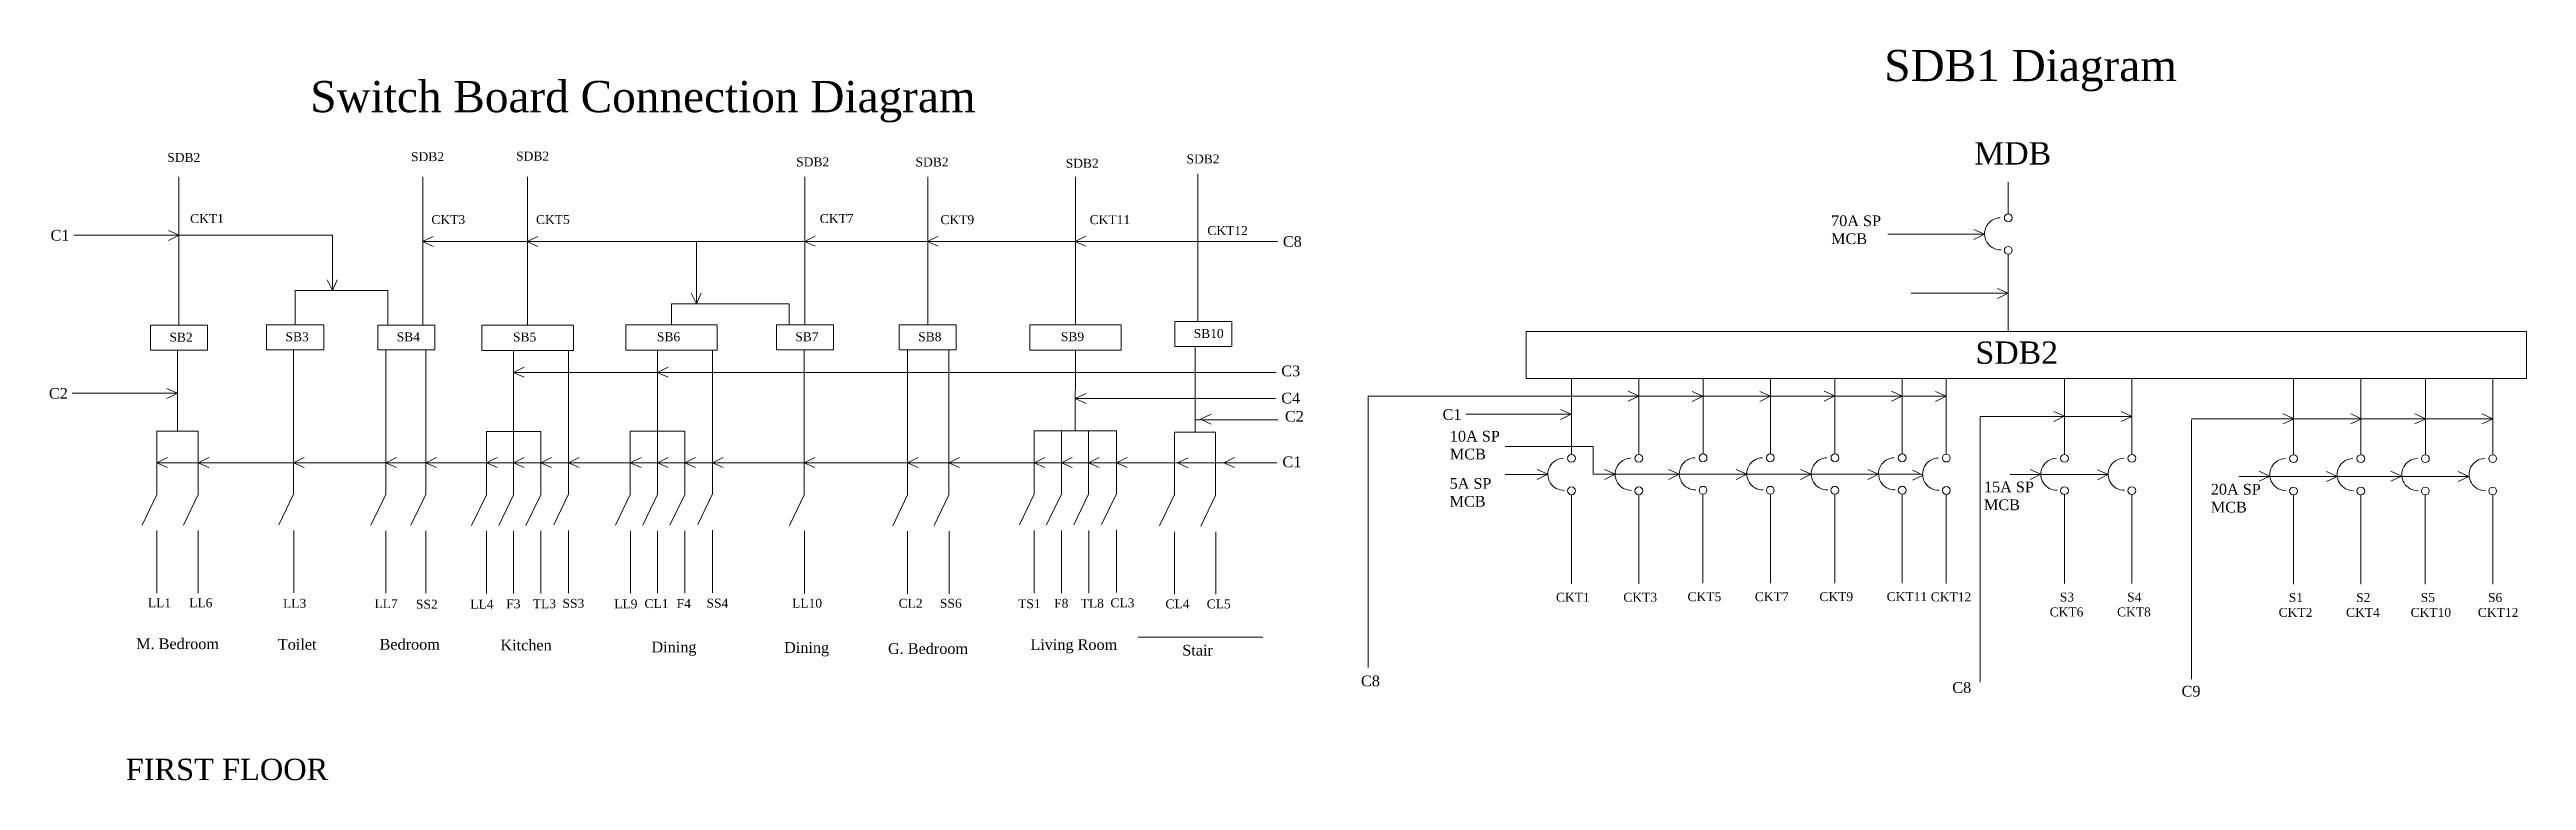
# Model space of a CAD drawing. Header units: feet. Extents: x -1909 to 11484, y -1193 to 2041.
# Drawn here: x 4459 to 7230, y 1095 to 1913 of the extents above; entities that cross this region are included whole.
import ezdxf

# ---------------------------------------------------------------- set-up
doc = ezdxf.new("R2010")
doc.units = ezdxf.units.FT
doc.header["$LTSCALE"] = 20
doc.header["$MEASUREMENT"] = 0
doc.layers.add('switchboard', color=60, linetype='Continuous', lineweight=0)
doc.layers.add('switchboard_text', color=60, linetype='Continuous', lineweight=0)
doc.styles.get("Standard").update_dxf_attribs({"font": 'times.ttf', "height": 18})

msp = doc.modelspace()

# ---------------------------------------------------------------- texts
at = {"layer": 'switchboard_text', "attachment_point": 1}
for s, insert, char_height, width in [('SDB1 Diagram', (6511.9, 1913), 35, 1196.231), ('Switch Board Connection Diagram', (4751, 1878.2), 35, 1196.231), ('MDB', (6612.6, 1809.6), 25, 40.056), ('SDB2', (4591, 1797.5), 10, 40.056), ('SDB2', (4863.7, 1798.4), 10, 40.056), ('SDB2', (4981.3, 1799), 10, 40.056), ('SDB2', (5294.6, 1792.5), 10, 40.056), ('SDB2', (5428.1, 1792.4), 10, 40.056), ('SDB2', (5596.1, 1791), 10, 40.056), ('SDB2', (5731.3, 1795.8), 10, 40.056), ('CKT1', (4616.6, 1729.1), 10, 40.056), ('CKT3', (4886.5, 1728), 10, 40.056), ('CKT5', (5003.5, 1728), 10, 40.056), ('CKT7', (5321, 1729.1), 10, 40.056), ('CKT9', (5456, 1727.9), 10, 40.056), ('CKT11', (5622.9, 1727.9), 10, 40.056), ('{\\C7;70A SP\\PMCB}', (6452.4, 1727.6), 12, 108.05), ('{\\C7;C1}', (4460.4, 1711.4), 12, 108.05), ('CKT12', (5754.6, 1715.7), 10, 40.056), ('{\\C7;C8}', (5839.1, 1704.5), 12, 108.05), ('SB2', (4593.4, 1596.3), 10, 40.056), ('SB3', (4723.3, 1596.7), 10, 40.056), ('SB4', (4847.7, 1596.6), 10, 40.056), ('SB5', (4977.8, 1596.5), 10, 40.056), ('SB6', (5138.8, 1596.7), 10, 40.056), ('SB7', (5293.6, 1596.8), 10, 40.056), ('SB8', (5431.1, 1596.7), 10, 40.056), ('SB9', (5590.7, 1596.8), 10, 40.056), ('SB10', (5739.3, 1600.4), 10, 40.056), ('SDB2', (6614, 1586.5), 25, 40.056), ('{\\C7;C3}', (5837.3, 1559.5), 12, 108.05), ('{\\C7;C2}', (4458.6, 1534.4), 12, 108.05), ('{\\C7;C4}', (5837.3, 1529.1), 12, 108.05), ('{\\C7;C2}', (5841.4, 1508.7), 12, 108.05), ('{\\C7;C1}', (6017.8, 1510.7), 12, 108.05), ('{\\C7;10A SP\\PMCB}', (6025.9, 1486.4), 12, 108.05), ('{\\C7;C1}', (5838.6, 1457.7), 12, 108.05), ('{\\C7;5A SP\\PMCB}', (6025.6, 1433.5), 12, 108.05), ('{\\C7;15A SP\\PMCB}', (6623.4, 1429.6), 12, 108.05), ('{\\C7;20A SP\\PMCB}', (6877.2, 1427), 12, 108.05), ('CKT1', (6144.6, 1305.1), 10, 40.056), ('CKT3', (6220, 1305.1), 10, 40.056), ('CKT5', (6291.8, 1305.7), 10, 40.056), ('CKT7', (6367.1, 1305.7), 10, 40.056), ('CKT9', (6439.3, 1305.8), 10, 40.056), ('CKT11', (6514.6, 1305.8), 10, 40.056), ('CKT12', (6563.9, 1305.5), 10, 40.056), ('   S3\\PCKT6', (6696.9, 1305.3), 10, 40.056), ('   S4 CKT8', (6772.3, 1305.3), 10, 40.056), ('   S1\\PCKT2', (6953.1, 1304.8), 10, 40.056), ('   S2\\PCKT4', (7028.5, 1304.8), 10, 40.056), ('   S5\\PCKT10', (7100.7, 1304.8), 10, 40.056), ('   S6\\PCKT12', (7176, 1304.8), 10, 40.056), ('LL1', (4569.3, 1298.8), 10, 40.056), ('LL6', (4615.5, 1298.8), 10, 40.056), ('LL3', (4720.5, 1298.3), 10, 40.056), ('LL7', (4822.8, 1297.9), 10, 40.056), ('SS2', (4869.2, 1297.3), 10, 40.056), ('LL4', (4929.9, 1297.3), 10, 40.056), ('F3', (4970.2, 1297.8), 10, 40.056), ('TL3', (4999.9, 1297.8), 10, 40.056), ('SS3', (5033.2, 1298.3), 10, 40.056), ('LL9', (5091, 1297.6), 10, 40.056), ('CL1', (5124.9, 1298), 10, 40.056), ('F4', (5160.9, 1298), 10, 40.056), ('SS4', (5194.3, 1298.5), 10, 40.056), ('LL10', (5290, 1298.4), 10, 40.056), ('CL2', (5409.2, 1298.3), 10, 40.056), ('SS6', (5455.4, 1298.3), 10, 40.056), ('TS1', (5542.9, 1297.9), 10, 40.056), ('F8', (5583.2, 1298.3), 10, 40.056), ('TL8', (5612.8, 1298.3), 10, 40.056), ('CL3', (5646.2, 1298.8), 10, 40.056), ('CL4', (5707.7, 1297.6), 10, 40.056), ('CL5', (5753.9, 1297.6), 10, 40.056), ('{\\C1;M. Bedroom}', (4556.2, 1254), 12, 108.05), ('{\\C1;Toilet}', (4714.7, 1253.4), 12, 5.684341886080801e-14), ('{\\C1;Bedroom}', (4828.5, 1253.5), 12, 5.684341886080801e-14), ('{\\C1;Kitchen}', (4963.7, 1252.6), 12, 5.684341886080801e-14), ('{\\C1;Dining}', (5132.7, 1250.4), 12, 5.684341886080801e-14), ('{\\C1;Dining}', (5281.1, 1249.8), 12, 5.684341886080801e-14), ('{\\C1;G. Bedroom}', (5397.3, 1248.6), 12, 108.05), ('{\\C1;Living Room}', (5556.6, 1253.1), 12, 5.684341886080801e-14), ('{\\C1;Stair}', (5726.6, 1246.8), 12, 5.684341886080801e-14), ('{\\C7;C8}', (5926.5, 1212.4), 12, 108.05), ('{\\C7;C8}', (6588, 1205), 12, 108.05), ('{\\C7;C9}', (6844.5, 1200.9), 12, 108.05), ('{\\C1;FIRST FLOOR}', (4544.5, 1119.3), 24, 5.684341886080801e-14)]:
    msp.add_mtext(s, dxfattribs=dict(at, insert=insert, char_height=char_height, width=width))

# ---------------------------------------------------------------- linework, layer by layer
at = {"layer": 'switchboard'}
for p, q in [((5744.1, 1774.2), (5744.1, 1608.7)), ((4604.1, 1604.6), (4604.1, 1770.9)), ((4877.1, 1604.9), (4877.1, 1770.9)), ((4994.1, 1604.9), (4994.1, 1770.9)), ((5304.4, 1605.1), (5304.4, 1770.9)), ((5441.8, 1605), (5441.8, 1770.9)), ((5607.1, 1605.2), (5607.1, 1770.9)), ((6650.6, 1729.2), (6650.6, 1764.9)), ((6650.6, 1684.2), (6650.6, 1597.8)), ((5155.2, 1605.2), (5155.2, 1628.5)), ((5155.2, 1628.5), (5286.8, 1628.5)), ((5286.8, 1628.5), (5286.8, 1605.1)), ((5740.8, 1551.9), (5740.8, 1580.9)), ((4602.4, 1486.1), (4602.4, 1576.8)), ((4732.3, 1486.4), (4732.3, 1577.2)), ((4835.4, 1486.1), (4835.4, 1577.1)), ((4880.1, 1486.1), (4880.1, 1577.1)), ((4978.4, 1485.8), (4978.4, 1576.4)), ((5039.9, 1486.4), (5039.9, 1576.4)), ((5139.4, 1486), (5139.4, 1576.7)), ((5200.9, 1486.6), (5200.9, 1576.7)), ((5303.6, 1485.7), (5303.6, 1577.3)), ((5419.2, 1485.6), (5419.2, 1577.2)), ((5465.5, 1485.6), (5465.5, 1577.2)), ((5606.8, 1486.3), (5607.1, 1576.7)), ((5740.8, 1485), (5740.8, 1551.9)), ((6162, 1459.9), (6162, 1545.1)), ((6237.3, 1459.9), (6237.3, 1545.1)), ((6309.2, 1460.5), (6309.2, 1545.7)), ((6384.5, 1460.5), (6384.5, 1545.7)), ((6456.7, 1460.6), (6456.7, 1545.7)), ((6532, 1460.6), (6532, 1545.7)), ((6581.3, 1460.3), (6581.3, 1545.5)), ((6713.5, 1460.1), (6713.5, 1545.2)), ((6788.9, 1460.1), (6788.9, 1545.2)), ((6969.8, 1459.6), (6969.8, 1544.8)), ((7045.1, 1459.6), (7045.1, 1544.8)), ((7117.3, 1459.6), (7117.3, 1544.8)), ((7192.6, 1459.6), (7192.6, 1544.8)), ((4579.3, 1486.1), (4579.3, 1415.2)), ((4579.3, 1486.1), (4625.5, 1486.1)), ((4625.5, 1486.1), (4602.4, 1486.1)), ((4625.5, 1486.1), (4625.5, 1415.2)), ((4732.3, 1486.4), (4732.3, 1415.6)), ((4835.4, 1486.1), (4835.4, 1415.2)), ((4880.1, 1486.1), (4880.1, 1415.2)), ((4948, 1485.8), (4948, 1414.9)), ((4948, 1485.8), (5008.8, 1485.8)), ((4978.4, 1485.8), (4978.4, 1414.9)), ((5008.8, 1485.8), (4978.4, 1485.8)), ((5008.8, 1485.8), (5008.8, 1414.9)), ((5039.9, 1486.4), (5039.9, 1415.5)), ((5109, 1486), (5109, 1415.2)), ((5109, 1486), (5169.9, 1486)), ((5139.4, 1486), (5139.4, 1415.2)), ((5169.9, 1486), (5139.4, 1486)), ((5169.9, 1486), (5169.9, 1415.2)), ((5200.9, 1486.6), (5200.9, 1415.8)), ((5303.6, 1485.7), (5303.6, 1414.8)), ((5419.2, 1485.6), (5419.2, 1414.7)), ((5465.5, 1485.6), (5465.5, 1414.7)), ((5560.9, 1486.3), (5560.9, 1415.4)), ((5560.9, 1486.3), (5652.8, 1486.3)), ((5591.3, 1486.3), (5591.3, 1415.4)), ((5652.8, 1486.3), (5606.8, 1486.3)), ((5621.8, 1486.3), (5621.8, 1415.4)), ((5652.8, 1486.9), (5652.8, 1416)), ((5717.7, 1485), (5717.7, 1414.1)), ((5717.7, 1485), (5763.9, 1485)), ((5763.9, 1485), (5740.8, 1485)), ((5763.9, 1485), (5763.9, 1414.1)), ((6186.2, 1437.9), (6186.2, 1468.7)), ((4579.3, 1415.2), (4562.8, 1380.8)), ((4625.5, 1415.2), (4609, 1380.8)), ((4732.3, 1415.6), (4715.8, 1381.2)), ((4835.4, 1415.2), (4818.9, 1380.8)), ((4880.1, 1415.2), (4863.6, 1380.8)), ((4948, 1414.9), (4931.4, 1380.5)), ((4978.4, 1414.9), (4961.9, 1380.5)), ((5008.8, 1414.9), (4992.3, 1380.5)), ((5039.9, 1415.5), (5023.3, 1381.1)), ((5109, 1415.2), (5092.5, 1380.8)), ((5139.4, 1415.2), (5122.9, 1380.8)), ((5169.9, 1415.2), (5153.3, 1380.8)), ((5200.9, 1415.8), (5184.4, 1381.4)), ((5303.6, 1414.8), (5287.1, 1380.4)), ((5419.2, 1414.6), (5402.7, 1380.2)), ((5465.5, 1414.7), (5448.9, 1380.3)), ((5560.9, 1415.4), (5544.4, 1381)), ((5591.3, 1415.4), (5574.8, 1381)), ((5621.8, 1415.4), (5605.2, 1381)), ((5652.8, 1416), (5636.3, 1381.6)), ((5717.6, 1414.5), (5701.1, 1380.1)), ((5763.9, 1414.1), (5747.4, 1379.7)), ((6162, 1414.9), (6162, 1315.1)), ((6237.3, 1414.9), (6237.3, 1315.1)), ((6309.1, 1415.5), (6309.1, 1315.7)), ((6384.5, 1415.5), (6384.5, 1315.7)), ((6456.6, 1415.5), (6456.6, 1315.7)), ((6532, 1415.5), (6532, 1315.7)), ((6581.3, 1415.3), (6581.3, 1315.5)), ((6713.5, 1415.1), (6713.5, 1315.3)), ((6788.8, 1415.1), (6788.8, 1315.3)), ((6969.7, 1414.6), (6969.7, 1314.8)), ((7045.1, 1414.6), (7045.1, 1314.8)), ((7117.2, 1414.6), (7117.2, 1314.8)), ((7192.6, 1414.6), (7192.6, 1314.8)), ((4579.4, 1374.7), (4579.4, 1304.5)), ((4625.7, 1374.7), (4625.7, 1304.5)), ((4732.5, 1375), (4732.5, 1304.9)), ((4835.5, 1374.6), (4835.5, 1304.5)), ((4880.2, 1374.6), (4880.2, 1304.5)), ((4948.1, 1374.4), (4948.1, 1304.2)), ((4978.5, 1374.4), (4978.5, 1304.2)), ((5008.9, 1374.4), (5008.9, 1304.2)), ((5040, 1375), (5040, 1304.8)), ((5109.1, 1374.6), (5109.1, 1304.5)), ((5139.6, 1374.6), (5139.6, 1304.5)), ((5170, 1374.6), (5170, 1304.5)), ((5201, 1375.2), (5201, 1305.1)), ((5303.8, 1374.3), (5303.8, 1304.1)), ((5419.3, 1374.2), (5419.3, 1304)), ((5465.6, 1374.2), (5465.6, 1304)), ((5561, 1374.9), (5561, 1304.8)), ((5591.4, 1374.9), (5591.4, 1304.8)), ((5621.9, 1374.9), (5621.9, 1304.8)), ((5652.9, 1375.5), (5652.9, 1305.4)), ((5717.8, 1373.5), (5717.8, 1303.4)), ((5764.1, 1373.5), (5764.1, 1303.4)), ((5677.1, 1255.5), (5816.7, 1255.5))]:
    msp.add_line(p, q, dxfattribs=at)
at = {"layer": 'switchboard', "color": 7}
for p, q in [((4604.3, 1705.5), (4486.4, 1705.5)), ((4604.3, 1705.5), (4592.3, 1710.9)), ((4604.3, 1705.5), (4592.3, 1699.7)), ((4604.3, 1705.5), (4775.7, 1705.5)), ((4775.7, 1705.5), (4775.7, 1643.4)), ((4876.7, 1698.3), (4888.6, 1704.1)), ((4876.7, 1698.3), (5833, 1698.3)), ((4876.7, 1698.3), (4888.6, 1692.9)), ((4993.6, 1698.3), (5005.6, 1704.1)), ((4993.6, 1698.3), (5005.6, 1692.9)), ((5182.9, 1628.5), (5182.9, 1698.3)), ((5303.9, 1698.5), (5315.9, 1704.3)), ((5303.9, 1698.5), (5315.9, 1693.1)), ((5441.4, 1698.5), (5453.3, 1704.3)), ((5441.4, 1698.5), (5453.3, 1693.1)), ((5606.6, 1698.5), (5618.5, 1704.3)), ((5606.6, 1698.5), (5618.5, 1693.1)), ((6624.1, 1706.5), (6515.8, 1706.5)), ((6624.1, 1706.5), (6612.2, 1711.9)), ((6624.1, 1706.5), (6612.2, 1700.7)), ((4775.8, 1643.4), (4770, 1655.4)), ((4775.8, 1643.4), (4781.2, 1655.4)), ((5182.9, 1628.5), (5177.1, 1640.4)), ((5182.9, 1628.5), (5188.3, 1640.4)), ((6650.4, 1640.5), (6542.1, 1640.5)), ((6650.4, 1640.4), (6638.5, 1645.8)), ((6650.4, 1640.4), (6638.5, 1634.6)), ((4978.4, 1551.9), (4990.4, 1557.7)), ((4978.4, 1551.9), (4990.4, 1546.5)), ((4978.4, 1551.9), (5831.5, 1551.9)), ((5139.4, 1551.8), (5151.4, 1557.6)), ((5139.4, 1551.8), (5151.4, 1546.4)), ((4602.4, 1528.5), (4484.5, 1528.5)), ((4602.4, 1528.5), (4590.5, 1533.9)), ((4602.4, 1528.5), (4590.5, 1522.7)), ((5606.9, 1522.5), (5618.9, 1528.3)), ((6532, 1525.4), (5934.5, 1525.4)), ((5934.5, 1525.4), (5934.5, 1221.6)), ((6237.5, 1525.3), (6225.5, 1530.7)), ((6237.5, 1525.3), (6225.5, 1519.5)), ((6309.1, 1525.2), (6297.1, 1530.6)), ((6309.1, 1525.2), (6297.1, 1519.4)), ((6384.6, 1525.1), (6372.6, 1530.5)), ((6384.6, 1525.1), (6372.6, 1519.3)), ((6456.5, 1525.5), (6444.5, 1530.9)), ((6456.5, 1525.5), (6444.5, 1519.7)), ((6532, 1525.3), (6520, 1530.7)), ((6532, 1525.3), (6520, 1519.5)), ((6532, 1525.4), (6581.2, 1525.1)), ((6581.2, 1525.1), (6569.3, 1530.5)), ((6581.2, 1525.1), (6569.3, 1519.3)), ((5606.9, 1522.5), (5618.9, 1517.1)), ((5606.9, 1522.5), (5830.7, 1522.5)), ((5740.8, 1498.9), (5833.3, 1498.9)), ((5746.8, 1499.4), (5758.8, 1505.2)), ((5746.8, 1499.4), (5758.8, 1494)), ((6161.7, 1504.9), (6043.8, 1504.9)), ((6161.7, 1504.9), (6149.8, 1510.3)), ((6161.7, 1504.9), (6149.8, 1499.1)), ((6788.9, 1502.5), (6619.1, 1502.5)), ((6619.1, 1502.5), (6619.1, 1205)), ((6713.6, 1502.7), (6701.6, 1508.1)), ((6713.6, 1502.7), (6701.6, 1496.9)), ((6789.1, 1502.6), (6777.1, 1508)), ((6789.1, 1502.6), (6777.1, 1496.8)), ((6855.5, 1498.7), (6855.5, 1208.4)), ((7045.5, 1499.9), (6855.8, 1499.9)), ((6970.3, 1500), (6958.3, 1505.4)), ((6970.3, 1500), (6958.3, 1494.2)), ((7045.7, 1499.9), (7033.8, 1505.3)), ((7045.7, 1499.9), (7033.8, 1494.1)), ((7045.7, 1499.9), (7192.6, 1499.9)), ((7117.6, 1500), (7105.6, 1505.4)), ((7117.6, 1500), (7105.6, 1494.2)), ((7192.6, 1499.9), (7180.7, 1505.3)), ((7192.6, 1499.9), (7180.7, 1494.1)), ((6186.2, 1468.7), (6087.6, 1468.7)), ((4579.3, 1450.7), (4591.3, 1456.5)), ((4579.3, 1450.7), (5832.4, 1450.7)), ((4579.3, 1450.7), (4591.3, 1445.3)), ((4625.5, 1450.7), (4637.5, 1456.5)), ((4625.5, 1450.7), (4637.5, 1445.3)), ((4732.3, 1450.7), (4744.3, 1456.5)), ((4732.3, 1450.7), (4744.3, 1445.3)), ((4835.4, 1450.7), (4847.4, 1456.5)), ((4835.4, 1450.7), (4847.4, 1445.3)), ((4880.1, 1450.7), (4892.1, 1456.5)), ((4880.1, 1450.7), (4892.1, 1445.3)), ((4948, 1450.7), (4959.9, 1456.5)), ((4948, 1450.7), (4959.9, 1445.3)), ((4978.4, 1450.7), (4990.4, 1456.5)), ((4978.4, 1450.7), (4990.4, 1445.3)), ((5008.8, 1450.7), (5020.8, 1456.5)), ((5008.8, 1450.7), (5020.8, 1445.3)), ((5039.9, 1450.7), (5051.8, 1456.5)), ((5039.9, 1450.7), (5051.8, 1445.3)), ((5109, 1450.7), (5121, 1456.5)), ((5109, 1450.7), (5121, 1445.3)), ((5139.4, 1450.7), (5151.4, 1456.5)), ((5139.4, 1450.7), (5151.4, 1445.3)), ((5169.9, 1450.7), (5181.8, 1456.5)), ((5169.9, 1450.7), (5181.8, 1445.3)), ((5200.9, 1450.7), (5212.9, 1456.5)), ((5200.9, 1450.7), (5212.9, 1445.3)), ((5303.6, 1450.7), (5315.6, 1456.5)), ((5303.6, 1450.7), (5315.6, 1445.3)), ((5419.2, 1450.7), (5431.2, 1456.5)), ((5419.2, 1450.7), (5431.2, 1445.3)), ((5465.5, 1450.7), (5477.4, 1456.5)), ((5465.5, 1450.7), (5477.4, 1445.3)), ((5560.9, 1450.7), (5572.9, 1456.5)), ((5560.9, 1450.7), (5572.9, 1445.3)), ((5591.3, 1450.7), (5603.3, 1456.5)), ((5591.3, 1450.7), (5603.3, 1445.3)), ((5621.8, 1450.7), (5633.7, 1456.5)), ((5621.8, 1450.7), (5633.7, 1445.3)), ((5652.8, 1450.7), (5664.8, 1456.5)), ((5652.8, 1450.7), (5664.8, 1445.3)), ((5721.2, 1450.5), (5733.2, 1456.3)), ((5721.2, 1450.5), (5733.2, 1445.1)), ((5773.1, 1450.7), (5785.1, 1456.5)), ((5773.1, 1450.7), (5785.1, 1445.3)), ((6135.6, 1437.9), (6123.6, 1443.3)), ((6210.8, 1437.9), (6198.8, 1443.3)), ((6282.6, 1437.9), (6270.6, 1443.3)), ((6358.1, 1437.9), (6346.1, 1443.3)), ((6430.2, 1437.9), (6418.3, 1443.3)), ((6505.6, 1437.8), (6493.6, 1443.2)), ((6555.4, 1436.8), (6543.5, 1442.2)), ((6687, 1437.8), (6675.1, 1443.2)), ((6762.4, 1437.4), (6750.4, 1442.8)), ((6943.2, 1435.8), (6931.2, 1441.2)), ((7090.4, 1435.8), (7078.5, 1441.2)), ((6135.5, 1437.7), (6087.6, 1437.7)), ((6135.6, 1437.9), (6123.6, 1432.1)), ((6186.2, 1437.9), (6505.5, 1437.8)), ((6210.8, 1437.9), (6198.8, 1432.1)), ((6282.6, 1437.9), (6270.6, 1432.1)), ((6358.1, 1437.9), (6346.1, 1432.1)), ((6430.2, 1437.9), (6418.3, 1432.1)), ((6505.6, 1437.8), (6493.6, 1432)), ((6505.5, 1437.8), (6553.2, 1437.8)), ((6555.4, 1436.8), (6543.5, 1431)), ((6687, 1437.4), (6652.8, 1437.4)), ((6687, 1437.8), (6675.1, 1431.9)), ((6686.3, 1437.4), (6762.4, 1437.4)), ((6762.4, 1437.4), (6750.4, 1431.6)), ((6943.2, 1435.4), (6908.9, 1435.4)), ((6943.2, 1435.8), (6931.2, 1430)), ((6942.4, 1435.4), (7018.5, 1435.4)), ((7018.5, 1435.4), (7006.5, 1440.8)), ((7018.5, 1435.4), (7006.5, 1429.6)), ((7056.2, 1435.4), (7018.5, 1435.4)), ((7090.5, 1435.4), (7056.2, 1435.4)), ((7090.4, 1435.8), (7078.5, 1430)), ((7089.7, 1435.4), (7165.8, 1435.4)), ((7165.8, 1435.4), (7153.8, 1440.8)), ((7165.8, 1435.4), (7153.8, 1429.6))]:
    msp.add_line(p, q, dxfattribs=at)
at = {"layer": 'switchboard'}
for points in [[(5718.2, 1608.7), (5781.9, 1608.7), (5781.9, 1580.9), (5718.2, 1580.9)], [(4572.3, 1604.6), (4636, 1604.6), (4636, 1576.8), (4572.3, 1576.8)], [(4702.2, 1605), (4766, 1605), (4766, 1577.2), (4702.2, 1577.2)], [(4826.6, 1604.9), (4890.4, 1604.9), (4890.4, 1577.1), (4826.6, 1577.1)], [(5272.5, 1605.1), (5336.3, 1605.1), (5336.3, 1577.3), (5272.5, 1577.3)], [(5410, 1605), (5473.7, 1605), (5473.7, 1577.2), (5410, 1577.2)], [(6111.2, 1597.8), (7230.4, 1597.8), (7230.4, 1545.1), (6111.2, 1545.1)]]:
    msp.add_lwpolyline(points, close=True, dxfattribs=at)
for centre in [(6650.6, 1724.9), (6650.6, 1688.6), (6162, 1455.6), (6237.3, 1455.6), (6309.2, 1456.2), (6384.5, 1456.2), (6456.7, 1456.2), (6532, 1456.2), (6581.3, 1455.9), (6713.5, 1455.7), (6788.9, 1455.7), (6969.8, 1455.3), (7045.1, 1455.3), (7117.3, 1455.3), (7192.6, 1455.3), (6162, 1419.3), (6237.3, 1419.3), (6309.1, 1419.9), (6384.5, 1419.9), (6456.6, 1419.9), (6532, 1419.9), (6581.3, 1419.6), (6713.5, 1419.4), (6788.8, 1419.4), (6969.7, 1419), (7045.1, 1419), (7117.2, 1419), (7192.6, 1419)]:
    msp.add_circle(centre, 4.37, dxfattribs=at)
for centre in [(6642.1, 1707), (6153.5, 1437.7), (6228.8, 1437.7), (6300.6, 1438.3), (6376, 1438.3), (6448.2, 1438.3), (6523.5, 1438.3), (6572.8, 1438), (6705, 1437.8), (6780.4, 1437.8), (6961.2, 1437.4), (7036.6, 1437.4), (7108.8, 1437.4), (7184.1, 1437.4)]:
    msp.add_arc(centre, 18, 91.3607, 271.3607, dxfattribs=at)
at = {"layer": 'switchboard_text'}
for p, q in [((4734.1, 1605), (4734.1, 1643.4)), ((4734.1, 1643.4), (4837.6, 1643.4)), ((4837.6, 1643.4), (4837.6, 1604.9))]:
    msp.add_line(p, q, dxfattribs=at)
for points in [[(4943, 1576.4), (5045.3, 1576.4), (5045.3, 1604.9), (4943, 1604.9)], [(5104, 1576.7), (5206.3, 1576.7), (5206.3, 1605.2), (5104, 1605.2)], [(5555.9, 1576.7), (5658.2, 1576.7), (5658.2, 1605.2), (5555.9, 1605.2)]]:
    msp.add_lwpolyline(points, close=True, dxfattribs=at)

msp.set_redraw_order([(e.dxf.handle, doc.entitydb.next_handle()) for e in msp.query("TEXT MTEXT ATTDEF DIMENSION ARC_DIMENSION")])  # texts and dimensions are drawn at this point

doc.saveas('drawing.dxf')
